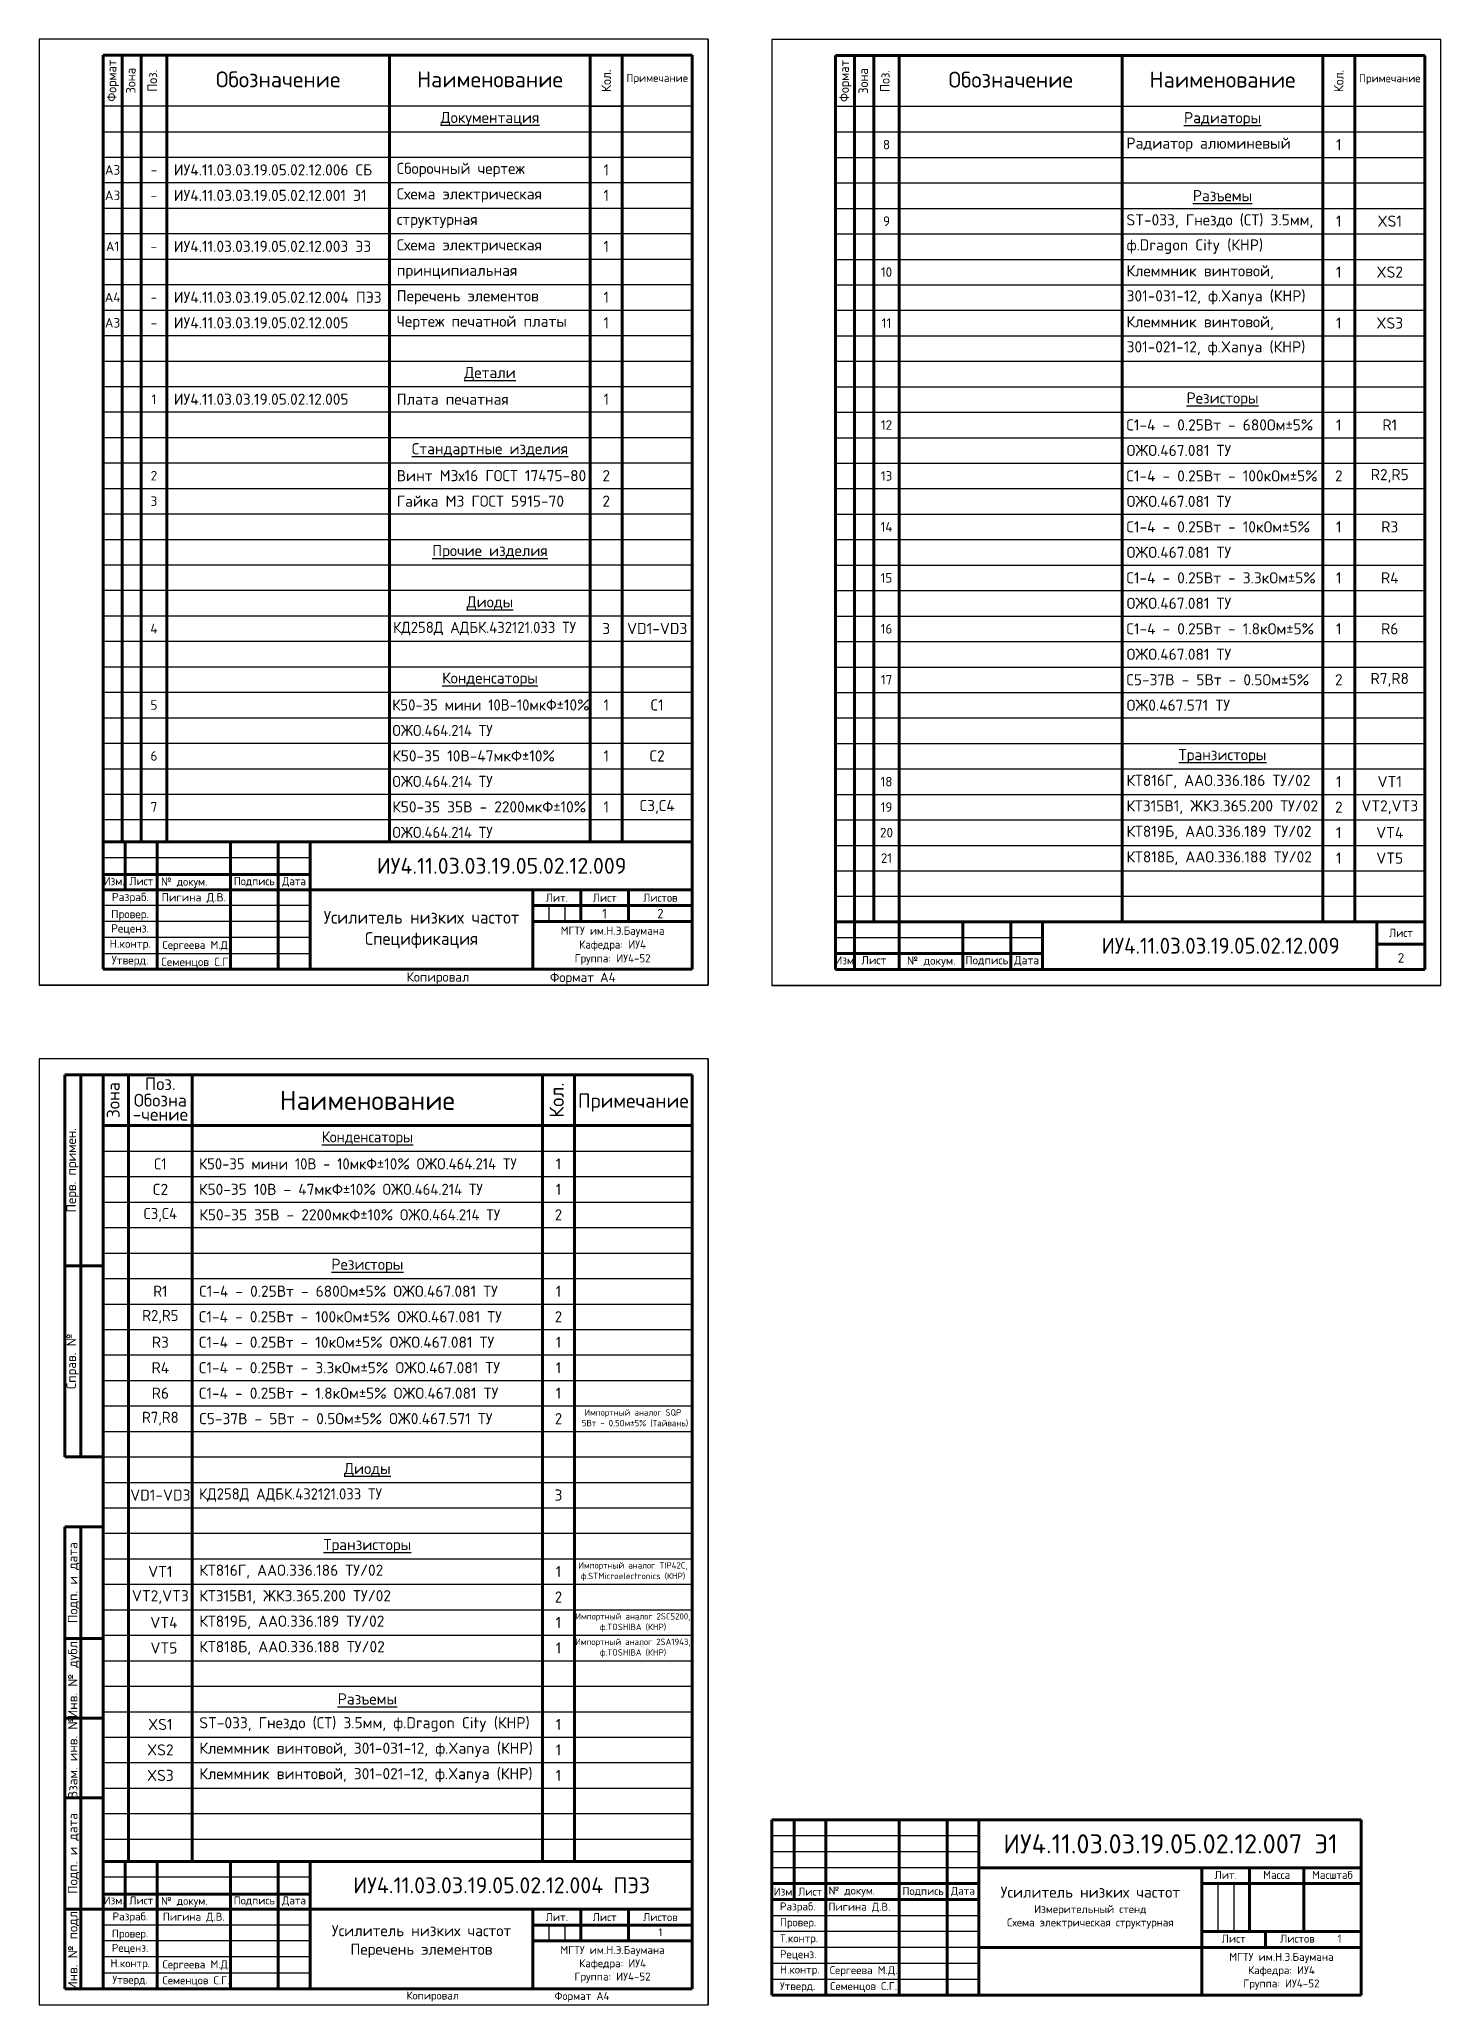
# Model space of a CAD drawing. Header units: millimetres. Extents: x 1850 to 4414, y 604 to 1491.
# Drawn here: x 1850 to 2290, y 604 to 1222 of the extents above; entities that cross this region are included whole.
import ezdxf

# ---------------------------------------------------------------- set-up
doc = ezdxf.new("R2010")
doc.units = ezdxf.units.MM
doc.layers.add('Рамка сплошная толстая', color=7, linetype='Continuous', lineweight=60)
doc.layers.add('Рамка сплошная тонкая', color=7, linetype='Continuous', lineweight=30)
doc.layers.add('Текст', color=7, linetype='Continuous')
doc.styles.get("Standard").update_dxf_attribs({"font": 'isocpeur.ttf'})
doc.styles.add('Standart 3.0', font='isocpeur.ttf', dxfattribs={"height": 3})

msp = doc.modelspace()

# ---------------------------------------------------------------- texts
at = {"layer": 'Текст', "color": 0, "transparency": 33554684, "rotation": 90}
for s, width, heights, insert, char_height, attachment_point in [('\\pxqc;{\\fGOST type B|b0|i0|c204|p0;Формат}', 16, [0], (1871.21, 1200.58), 3, 1), ('\\pxqc;{\\fGOST type B|b0|i0|c204|p0;Зона}', 16, [0], (1877.21, 1200.58), 3, 1), ('\\pxqc;{\\fGOST type B|b0|i0|c204|p0;Поз.}', 16, [0], (1883.98, 1200.58), 3, 1), ('\\pxqc;{\\fGOST type B|b0|i0|c204|p0;Кол.}', 16, [0], (2028, 1200.58), 3, 4), ('\\pxqc;{\\fGOST type B|b0|i0|c204|p0;Формат}', 16, [0], (2101.21, 1200.5), 3, 1), ('\\pxqc;{\\fGOST type B|b0|i0|c204|p0;Зона}', 16, [0], (2107.21, 1200.5), 3, 1), ('\\pxqc;{\\fGOST type B|b0|i0|c204|p0;Поз.}', 16, [0], (2113.98, 1200.5), 3, 1), ('\\pxqc;{\\fGOST type B|b0|i0|c204|p0;Кол.}', 16, [0], (2258, 1200.5), 3, 4), ('\\pxqc;Зона', 16, [6.79], (1871.21, 880.5), 4, 1), ('\\pxqc;Кол.', 16, [0], (2010.18, 880.5), 4.5, 1), ('\\pxqc;Перв. примен.', 60, [0], (1858.52, 836.5), 3, 1), ('\\pxqc;Справ. №', 60, [0], (1858.52, 776.5), 3, 1), ('\\pxqc;Подп. и дата', 35, [0], (1858.99, 719.5), 3, 1), ('\\pxqc;Инв. № дубл.', 25, [0], (1858.99, 694.5), 3, 1), ('\\pxqc;Взам. инв. №', 25, [0], (1858.99, 669.5), 3, 1), ('\\pxqc;Подп. и дата', 35, [0], (1858.99, 634.5), 3, 1), ('\\pxqc;Инв. № подл.', 25, [0], (1858.99, 609.5), 3, 1)]:
    msp.add_mtext_dynamic_manual_height_columns(s, width=width, gutter_width=17.5, heights=heights, dxfattribs=dict(at, insert=insert, char_height=char_height, attachment_point=attachment_point))
at = {"layer": 'Текст', "color": 0, "transparency": 33554684}
for s, width, gutter_width, heights, insert, char_height, attachment_point in [('\\pxqc;Обозначение', 70, 20, [0], (1890, 1211.5), 5, 1), ('\\pxqc;Наименование', 63, 20, [0], (1960, 1211.5), 5, 1), ('\\pxqc;Примечание', 22, 20, [0], (2033, 1210.69), 2.5, 1), ('\\pxqc;Обозначение', 70, 20, [0], (2120, 1211.42), 5, 1), ('\\pxqc;Наименование', 63, 20, [0], (2190, 1211.42), 5, 1), ('\\pxqc;Примечание', 22, 20, [0], (2263, 1210.6), 2.5, 1), ('\\pxqc;{\\LДокументация}', 63, 8, [6.5], (1960, 1196.58), 3.5, 4), ('\\pxqc;{\\LРадиаторы}', 63, 8, [6.5], (2190, 1196.5), 3.5, 4), ('\\pxqc;8', 8, 8, [6.5], (2112, 1188.5), 3, 4), ('\\pxql;Радиатор алюминевый', 63, 8, [6.5], (2191.32, 1188.5), 3.5, 4), ('\\pxqc;1', 10, 8, [6.5], (2253, 1188.5), 3.5, 4), ('\\pxqc;A3', 6, 8, [6.5], (1870, 1180.58), 3, 4), ('\\pxqc;-', 8, 8, [6.5], (1882, 1180.58), 3, 4), ('\\pxt12; {\\C256;ИУ4.11.03.03.19.05.02.12.006 СБ}', 69.5492, 8, [6.5], (1890, 1180.58), 3.5, 4), ('\\pxql; Сборочный чертеж', 63, 8, [6.5], (1960, 1180.58), 3.5, 4), ('\\pxqc;1', 10, 8, [6.5], (2023, 1180.58), 3.5, 4), ('\\pxqc;A3', 6, 8, [6.5], (1870, 1172.58), 3, 4), ('\\pxt12; {\\C256;ИУ4.11.03.03.19.05.02.12.001 Э1}', 69.6989, 8, [6.5], (1890, 1172.58), 3.5, 4), ('\\pxql; Схема электрическая', 63, 8, [6.5], (1960, 1172.58), 3.5, 4), ('\\pxqc;1', 10, 8, [6.5], (2023, 1172.58), 3.5, 4), ('\\pxqc;{\\LРазъемы}', 63, 8, [6.5], (2190, 1172.5), 3.5, 4), ('\\pxqc;-', 8, 8, [6.5], (1882, 1172.58), 3, 4), ('\\pxql;ST-033, Гнездо (СТ) 3.5мм,', 63, 8, [6.5], (2191.32, 1164.5), 3.5, 4), ('\\pxql; структурная ', 63, 8, [6.5], (1960, 1164.58), 3.5, 4), ('\\pxqc;9', 8, 8, [6.5], (2112, 1164.5), 3, 4), ('\\pxqc;1', 10, 8, [6.5], (2253, 1164.5), 3.5, 4), ('\\pxqc;XS1', 22, 8, [6.5], (2263, 1164.5), 3.5, 4), ('\\pxqc;A1', 6, 8, [6.5], (1870, 1156.58), 3, 4), ('\\pxqc;-', 8, 8, [6.5], (1882, 1156.58), 3, 4), ('\\pxt12; {\\C256;ИУ4.11.03.03.19.05.02.12.003 Э3}', 69.5492, 8, [6.5], (1890, 1156.58), 3.5, 4), ('\\pxql; Схема электрическая', 63, 8, [6.5], (1960, 1156.58), 3.5, 4), ('\\pxqc;1', 10, 8, [6.5], (2023, 1156.58), 3.5, 4), ('\\pxql;ф.Dragon City (КНР)', 63, 8, [6.5], (2191.39, 1156.5), 3.5, 4), ('\\pxql; принципиальная', 63, 8, [6.5], (1960, 1148.58), 3.5, 4), ('\\pxqc;10', 8, 8, [6.5], (2112, 1148.5), 3, 4), ('\\pxql;Клеммник винтовой,', 63, 8, [6.5], (2191.32, 1148.5), 3.5, 4), ('\\pxqc;1', 10, 8, [6.5], (2253, 1148.5), 3.5, 4), ('\\pxqc;XS2', 22, 8, [6.5], (2263, 1148.5), 3.5, 4), ('\\pxqc;A4', 6, 8, [6.5], (1870, 1140.58), 3, 4), ('\\pxt12; {\\C256;ИУ4.11.03.03.19.05.02.12.004 ПЭ3}', 69.5492, 8, [6.5], (1890, 1140.58), 3.5, 4), ('\\pxql; Перечень элементов', 63, 8, [6.5], (1960, 1140.58), 3.5, 4), ('\\pxqc;1', 10, 8, [6.5], (2023, 1140.58), 3.5, 4), ('\\pxqc;1', 10, 8, [6.5], (2023, 1140.58), 3.5, 4), ('\\pxql;301-031-12, ф.Xanya (КНР)', 63, 8, [6.5], (2191.39, 1140.5), 3.5, 4), ('\\pxqc;-', 8, 8, [6.5], (1882, 1140.58), 3, 4), ('\\pxqc;А3', 6, 8, [6.5], (1870, 1132.58), 3, 4), ('\\pxqc;-', 8, 8, [6.5], (1882, 1132.58), 3, 4), (' {\\C256;ИУ4.11.03.03.19.05.02.12.005}', 69.5492, 8, [6.5], (1890, 1132.58), 3.5, 4), ('\\pxql; Чертеж печатной платы', 63, 8, [6.5], (1960, 1132.58), 3.5, 4), ('\\pxqc;1', 10, 8, [6.5], (2023, 1132.58), 3.5, 4), ('\\pxqc;11', 8, 8, [6.5], (2112, 1132.5), 3, 4), ('\\pxql;Клеммник винтовой,', 63, 8, [6.5], (2191.32, 1132.5), 3.5, 4), ('\\pxqc;1', 10, 8, [6.5], (2253, 1132.5), 3.5, 4), ('\\pxqc;XS3', 22, 8, [6.5], (2263, 1132.5), 3.5, 4), ('\\pxql;301-021-12, ф.Xanya (КНР)', 63, 8, [6.5], (2191.39, 1124.5), 3.5, 4), ('\\pxqc;{\\LДетали}', 63, 8, [6.5], (1960, 1116.58), 3.5, 4), ('\\pxqc;1', 8, 8, [6.5], (1882, 1108.58), 3, 4), (' {\\C256;ИУ4.11.03.03.19.05.02.12.005}', 69.5492, 8, [6.5], (1890, 1108.58), 3.5, 4), ('\\pxql; Плата печатная', 63, 8, [6.5], (1960, 1108.58), 3.5, 4), ('\\pxqc;1', 10, 8, [6.5], (2023, 1108.58), 3.5, 4), ('\\pxqc;{\\LРезисторы}', 63, 8, [6.5], (2190, 1108.5), 3.5, 4), ('\\pxqc;12', 8, 8, [6.5], (2112, 1100.5), 3, 4), ('\\pxql;С1-4 - 0.25Вт - 680Ом{\\fGOST type B|b0|i0|c204|p34;±}5%', 63, 8, [6.5], (2191.32, 1100.5), 3.5, 4), ('\\pxqc;1', 10, 8, [6.5], (2253, 1100.5), 3.5, 4), ('\\pxqc;R1', 22, 8, [6.5], (2263, 1100.5), 3.5, 4), ('\\pxqc;{\\LСтандартные изделия}', 63, 8, [6.5], (1960, 1092.58), 3.5, 4), ('\\pxql;ОЖО.467.081 ТУ', 63, 8, [6.5], (2191.39, 1092.5), 3.5, 4), ('\\pxqc;2', 8, 8, [6.5], (1882, 1084.58), 3, 4), ('\\pxql,t6; Винт М3х16 ГОСТ 17475-80', 63, 8, [6.5], (1960, 1084.58), 3.5, 4), ('\\pxqc;2', 10, 8, [6.5], (2023, 1084.58), 3.5, 4), ('\\pxql;С1-4 - 0.25Вт - 100кОм{\\fGOST type B|b0|i0|c204|p34;±}5%', 63, 8, [6.5], (2191.32, 1084.5), 3.5, 4), ('\\pxqc;2', 10, 8, [6.5], (2253, 1084.5), 3.5, 4), ('\\pxqc;R2,R5', 22, 8, [6.5], (2263, 1084.5), 3.5, 4), ('\\pxqc;13', 8, 8, [6.5], (2112, 1084.5), 3, 4), ('\\pxqc;3', 8, 8, [6.5], (1882, 1076.58), 3, 4), (' Гайка М3 ГОСТ 5915-70', 63, 8, [6.5], (1960, 1076.58), 3.5, 4), ('\\pxqc;2', 10, 8, [6.5], (2023, 1076.58), 3.5, 4), ('\\pxql;ОЖО.467.081 ТУ', 63, 8, [6.5], (2191.39, 1076.5), 3.5, 4), ('\\pxqc;14', 8, 8, [6.5], (2112, 1068.5), 3, 4), ('\\pxql;С1-4 - 0.25Вт - 10кОм{\\fGOST type B|b0|i0|c204|p34;±}5%', 63, 8, [6.5], (2191.32, 1068.5), 3.5, 4), ('\\pxqc;1', 10, 8, [6.5], (2253, 1068.5), 3.5, 4), ('\\pxqc;R3', 22, 8, [6.5], (2263, 1068.5), 3.5, 4), ('\\pxqc;{\\LПрочие изделия}', 63, 8, [6.5], (1960, 1060.58), 3.5, 4), ('\\pxql;ОЖО.467.081 ТУ', 63, 8, [6.5], (2191.39, 1060.5), 3.5, 4), ('\\pxqc;15', 8, 8, [6.5], (2112, 1052.5), 3, 4), ('\\pxql;С1-4 - 0.25Вт - 3.3кОм{\\fGOST type B|b0|i0|c204|p34;±}5%', 63, 8, [6.5], (2191.32, 1052.5), 3.5, 4), ('\\pxqc;1', 10, 8, [6.5], (2253, 1052.5), 3.5, 4), ('\\pxqc;R4', 22, 8, [6.5], (2263, 1052.5), 3.5, 4), ('\\pxqc;{\\LДиоды}', 63, 8, [6.5], (1960, 1044.58), 3.5, 4), ('\\pxql;ОЖО.467.081 ТУ', 63, 8, [6.5], (2191.39, 1044.5), 3.5, 4), ('\\pxqc;4', 8, 8, [6.5], (1882, 1036.58), 3, 4), ('\\pxql; {\\fGOST type B|b0|i0|c204|p34;КД258Д АДБК.432121.033 ТУ}', 63, 8, [6.5], (1958.83, 1036.58), 3.5, 4), ('\\pxqc;3', 10, 8, [6.5], (2023, 1036.58), 3.5, 4), ('\\pxqc;VD1-VD3', 22, 8, [6.5], (2033, 1036.58), 3.5, 4), ('\\pxqc;16', 8, 8, [6.5], (2112, 1036.5), 3, 4), ('\\pxql;С1-4 - 0.25Вт - 1.8кОм{\\fGOST type B|b0|i0|c204|p34;±}5%', 63, 8, [6.5], (2191.32, 1036.5), 3.5, 4), ('\\pxqc;1', 10, 8, [6.5], (2253, 1036.5), 3.5, 4), ('\\pxqc;R6', 22, 8, [6.5], (2263, 1036.5), 3.5, 4), ('\\pxql;ОЖО.467.081 ТУ', 63, 8, [6.5], (2191.39, 1028.5), 3.5, 4), ('\\pxqc;{\\LКонденсаторы}', 63, 8, [6.5], (1960, 1020.58), 3.5, 4), ('\\pxqc;17', 8, 8, [6.5], (2112, 1020.5), 3, 4), ('\\pxql;С5-37В - 5Вт - 0.5Ом±5%', 63, 8, [6.5], (2191.32, 1020.5), 3.5, 4), ('\\pxqc;2', 10, 8, [6.5], (2253, 1020.5), 3.5, 4), ('\\pxqc;R7,R8', 22, 8, [6.5], (2263, 1020.5), 3.5, 4), ('\\pxqc;5', 8, 8, [6.5], (1882, 1012.58), 3, 4), ('\\pxql;{\\fGOST type B|b0|i0|c204|p34;К50-35 мини 10В-10мкФ±}10%{\\fGOST type B|b0|i0|c204|p34; }', 63, 8, [6.5], (1960.81, 1012.58), 3.5, 4), ('\\pxqc;1', 10, 8, [6.5], (2023, 1012.58), 3.5, 4), ('\\pxqc;С1', 22, 8, [6.5], (2033, 1012.58), 3.5, 4), ('\\pxql;ОЖ0.467.571 ТУ', 63, 8, [6.5], (2191.39, 1012.5), 3.5, 4), ('\\pxql;{\\fGOST type B|b0|i0|c204|p34;ОЖО.464.214 ТУ}', 63, 8, [6.5], (1960.87, 1004.58), 3.5, 4), ('\\pxqc;6', 8, 8, [6.5], (1882, 996.58), 3, 4), ('\\pxql;К50-35 10В-47мкФ{\\fGOST type B|b0|i0|c204|p34;±}10%{\\fGOST type B|b0|i0|c204|p34; }', 63, 8, [6.5], (1960.81, 996.58), 3.5, 4), ('\\pxqc;1', 10, 8, [6.5], (2023, 996.58), 3.5, 4), ('\\pxqc;С2', 22, 8, [6.5], (2033, 996.58), 3.5, 4), ('\\pxqc;{\\LТранзисторы}', 63, 8, [6.5], (2190, 996.5), 3.5, 4), ('\\pxql;{\\fGOST type B|b0|i0|c204|p34;ОЖО.464.214 ТУ}', 63, 8, [6.5], (1960.87, 988.58), 3.5, 4), ('\\pxqc;18', 8, 8, [6.5], (2112, 988.5), 3, 4), ('\\pxql;КТ816Г, ААО.336.186 ТУ/02', 63, 8, [6.5], (2191.32, 988.5), 3.5, 4), ('\\pxqc;1', 10, 8, [6.5], (2253, 988.5), 3.5, 4), ('\\pxqc;VT1', 22, 8, [6.5], (2263, 988.5), 3.5, 4), ('\\pxqc;7', 8, 8, [6.5], (1882, 980.58), 3, 4), ('\\pxql;К50-35 35В - 2200мкФ{\\fGOST type B|b0|i0|c204|p34;±}10%', 63, 8, [6.5], (1960.81, 980.58), 3.5, 4), ('\\pxqc;1', 10, 8, [6.5], (2023, 980.58), 3.5, 4), ('\\pxqc;С3,С4', 22, 8, [6.5], (2033, 980.58), 3.5, 4), ('\\pxqc;19', 8, 8, [6.5], (2112, 980.5), 3, 4), ('\\pxql;КТ315В1, ЖКЗ.365.200 ТУ/02', 63, 8, [6.5], (2191.32, 980.5), 3.5, 4), ('\\pxqc;2', 10, 8, [6.5], (2253, 980.5), 3.5, 4), ('\\pxqc;VT2,VT3', 22, 8, [6.5], (2263, 980.5), 3.5, 4), ('\\pxql;{\\fGOST type B|b0|i0|c204|p34;ОЖО.464.214 ТУ}', 63, 8, [6.5], (1960.87, 972.58), 3.5, 4), ('\\pxqc;20', 8, 8, [6.5], (2112, 972.5), 3, 4), ('\\pxql;КТ819Б, ААО.336.189 ТУ/02', 63, 8, [6.5], (2191.32, 972.5), 3.5, 4), ('\\pxqc;1', 10, 8, [6.5], (2253, 972.5), 3.5, 4), ('\\pxqc;VT4', 22, 8, [6.5], (2263, 972.5), 3.5, 4), ('ИУ4.11.03.03.19.05.02.12.009', 120, 12.5, [0], (1995.17, 964.58), 5, 2), ('\\pxqc;21', 8, 8, [6.5], (2112, 964.5), 3, 4), ('\\pxql;КТ818Б, ААО.336.188 ТУ/02', 63, 8, [6.5], (2191.32, 964.5), 3.5, 4), ('\\pxqc;1', 10, 8, [6.5], (2253, 964.5), 3.5, 4), ('\\pxqc;VT5', 22, 8, [6.5], (2263, 964.5), 3.5, 4), ('\\pxqc;{\\fGOST type B|b0|i0|c204|p0;Изм.}', 7, 17.5, [0], (1870, 958.58), 2.6, 1), ('\\pxqc;{\\fGOST type B|b0|i0|c204|p0;Лист}', 10, 17.5, [0], (1877, 958.58), 2.6, 1), ('\\pxi-3,l3.32143,ql,t3.32143;{\\fGOST type B|b0|i0|c204|p34;№ докум}.', 17, 17.5, [0], (1887.4, 958.44), 2.6, 1), ('\\pxqc;{\\fGOST type B|b0|i0|c204|p0;Подпись}', 15, 17.5, [0], (1910, 958.58), 2.6, 1), ('\\pxqc;{\\fGOST type B|b0|i0|c204|p0;Дата}', 10, 17.5, [0], (1925, 958.58), 2.6, 1), ('\\pxqc;Разраб.', 17, 17.5, [0], (1870.09, 951.94), 2.6, 4), ('\\pxqc;Пигина Д.В.', 22.96, 17.5, [0], (1887.01, 951.94), 2.6, 4), ('\\pxqc;{\\fGOST type B|b0|i0|c204|p0;Лит.}', 15, 17.5, [0], (2005, 952.08), 2.6, 4), ('\\pxqc;{\\fGOST type B|b0|i0|c204|p0;Лист}', 15.0202, 17.5, [0], (2020, 952.08), 2.6, 4), ('\\pxqc;{\\fGOST type B|b0|i0|c204|p0;Листов}', 20, 17.5, [0], (2035, 952.08), 2.6, 4), ('\\pxqc;Провер.', 17, 17.5, [0], (1870, 946.58), 2.6, 4), ('\\pxqc;{\\fGOST type B|b0|i0|c204|p34;\\PУсилитель низких частот\\PСпецификация }', 70, 12.5, [25], (1935, 954.58), 4, 1), ('\\pxqc;1', 15, 17.5, [0], (2020, 948.58), 3, 1), ('\\pxqc;{\\fGOST type B|b0|i0|c204|p0;2}', 20, 17.5, [0], (2035, 948.58), 3, 1), ('\\pxqc;Н.контр.', 17, 17.5, [0], (1870.04, 937.27), 2.6, 4), ('\\pxqc;Реценз.', 17, 17.5, [0], (1870, 942.08), 2.6, 4), (' Сергеева М.Д.', 25.1605, 17.5, [0], (1887.08, 938.49), 2.5, 1), ('\\pxqc;{\\fGOST type B|b0|i0|c204|p34;МГТУ им}.{\\fGOST type B|b0|i0|c204|p34;Н.Э.Баумана\\PКафедра}: {\\fGOST type B|b0|i0|c204|p34;ИУ4}\\P{\\fGOST type B|b0|i0|c204|p34;Группа}: {\\fGOST type B|b0|i0|c204|p34;ИУ4-52}', 50, 17.5, [0], (2005, 943.01), 2.6, 1), ('\\pxqc;{\\fGOST type B|b0|i0|c204|p34;ИУ4.11.03.03.19.05.02.12.009}', 98.6249, 12.5, [0], (2220.92, 939.49), 5, 2), ('\\pxqc;{\\fGOST type B|b0|i0|c204|p0;Лист}', 15.0202, 17.5, [0], (2270, 941.04), 2.6, 4), ('\\pxqc;Утверд.', 17, 17.5, [0], (1870, 932.08), 2.6, 4), ('\\pxqc;Семенцов С.Г.', 24.4654, 17.5, [0], (1887, 931.58), 2.6, 4), ('\\pxqc;Изм.', 7, 17.5, [0], (2099.72, 933.64), 2.5, 1), ('\\pxqc;Лист', 10, 17.5, [0], (2107, 933.76), 2.6, 1), ('\\pxi-3,l3.32143,ql,t3.32143;№ докум.', 17, 17.5, [0], (2121.62, 933.62), 2.6, 1), ('\\pxqc;Подпись', 15, 17.5, [0], (2140, 933.76), 2.6, 1), ('\\pxqc;Дата', 10, 17.5, [0], (2155, 933.76), 2.6, 1), ('Копировал', 17, 17.5, [0], (1965.27, 928.71), 3, 1), ('\\pxqc;Формат А4', 21.8687, 17.5, [0], (2009.72, 928.58), 3, 1), ('\\pxqc;Поз.', 20, 20, [0], (1878, 895.65), 4, 1), ('\\pxqc;Обозна', 20, 20, [0], (1878, 890.48), 4, 1), ('\\pxqc;Наименование', 110, 20, [0], (1898, 891.42), 6, 1), ('\\pxqc;Примечание', 37, 20, [0], (2018, 890.6), 4.5, 1), ('\\pxqc;-чение', 20, 20, [0], (1878, 886.06), 4, 1), ('\\pxqc;{\\fGOST type B|b0|i0|c204|p34;\\LКонденсаторы}', 110, 8, [6.5], (1898, 876.5), 3.5, 4), ('\\pxqc;{\\fGOST type B|b0|i0|c204|p0;С1}', 20, 8, [0], (1878, 868.5), 3.5, 4), ('\\pxql;{\\fGOST type B|b0|i0|c204|p34; К50-35 мини 10В - 10мкФ±}10%{\\fGOST type B|b0|i0|c204|p34; ОЖО.464.214 ТУ}', 110, 8, [6.5], (1898, 868.5), 3.5, 4), ('\\pxqc;{\\fGOST type B|b0|i0|c204|p0;1}', 10, 8, [0], (2008, 868.5), 3.5, 4), ('\\pxqc;C2', 20, 8, [0], (1878, 860.5), 3.5, 4), ('\\pxql;{\\fGOST type B|b0|i0|c204|p34; }К50-35 10В - 47мкФ{\\fGOST type B|b0|i0|c204|p34;±}10%{\\fGOST type B|b0|i0|c204|p34; ОЖО.464.214 ТУ}', 110, 8, [6.03], (1898, 860.5), 3.5, 4), ('\\pxqc;{\\fGOST type B|b0|i0|c204|p0;1}', 10, 8, [0], (2008, 860.5), 3.5, 4), ('\\pxqc;{\\fGOST type B|b0|i0|c204|p34;С3,С4}', 20, 8, [0], (1878, 852.5), 3.5, 4), (' К50-35 35В - 2200мкФ{\\fGOST type B|b0|i0|c204|p34;±}10%{\\fGOST type B|b0|i0|c204|p34; ОЖО.464.214 ТУ} ', 110, 8, [6.5], (1898, 852.5), 3.5, 4), ('\\pxqc;{\\fGOST type B|b0|i0|c204|p34;2}', 10, 8, [0], (2008, 852.5), 3.5, 4), ('\\pxqc;{\\LРезисторы}', 110, 8, [6.5], (1898, 836.5), 3.5, 4), ('\\pxqc;{\\fGOST type B|b0|i0|c0|p34;R1}', 20, 8, [0], (1878, 828.5), 3.5, 4), (' С1-4 - 0.25Вт - 680Ом{\\fGOST type B|b0|i0|c204|p34;±}5% ОЖО.467.081 ТУ', 110, 8, [6.5], (1898, 828.5), 3.5, 4), ('\\pxqc;{\\fGOST type B|b0|i0|c204|p0;1}', 10, 8, [0], (2008, 828.5), 3.5, 4), ('\\pxqc;{\\fGOST type B|b0|i0|c0|p34;R2,R5}', 20, 8, [0], (1878, 820.5), 3.5, 4), ('\\pxql;{\\fGOST type B|b0|i0|c204|p34; }С1-4 - 0.25Вт - 100кОм{\\fGOST type B|b0|i0|c204|p34;±}5% ОЖО.467.081 ТУ', 110, 8, [6.5], (1898, 820.5), 3.5, 4), ('\\pxqc;{\\fGOST type B|b0|i0|c204|p34;2}', 10, 8, [0], (2008, 820.5), 3.5, 4), ('\\pxqc;R3', 20, 8, [0], (1878, 812.5), 3.5, 4), ('\\pxql;{\\fGOST type B|b0|i0|c204|p34; }С1-4 - 0.25Вт - 10кОм{\\fGOST type B|b0|i0|c204|p34;±}5% ОЖО.467.081 ТУ', 110, 8, [6.5], (1898, 812.5), 3.5, 4), ('\\pxqc;{\\fGOST type B|b0|i0|c204|p0;1}', 10, 8, [0], (2008, 812.5), 3.5, 4), ('\\pxqc;R4', 20, 8, [0], (1878, 804.5), 3.5, 4), ('\\pxql;{\\fGOST type B|b0|i0|c204|p34; }С1-4 - 0.25Вт - 3.3кОм{\\fGOST type B|b0|i0|c204|p34;±}5% ОЖО.467.081 ТУ', 110, 8, [6.5], (1898, 804.5), 3.5, 4), ('\\pxqc;{\\fGOST type B|b0|i0|c204|p0;1}', 10, 8, [0], (2008, 804.5), 3.5, 4), ('\\pxqc;R6', 20, 8, [0], (1878, 796.5), 3.5, 4), ('\\pxql;{\\fGOST type B|b0|i0|c204|p34; }С1-4 - 0.25Вт - 1.8кОм{\\fGOST type B|b0|i0|c204|p34;±}5% ОЖО.467.081 ТУ', 110, 8, [6.5], (1898, 796.5), 3.5, 4), ('\\pxqc;{\\fGOST type B|b0|i0|c204|p34;1}', 10, 8, [0], (2008, 796.5), 3.5, 4), ('\\pxqc;{\\fGOST type B|b0|i0|c0|p34;R7,R8}', 20, 8, [0], (1878, 788.5), 3.5, 4), ('\\pxql; С5-37В - 5Вт - 0.5Ом±5% ОЖ0.467.571 ТУ', 110, 8, [6.5], (1898, 788.5), 3.5, 4), ('\\pxqc;{\\fGOST type B|b0|i0|c204|p0;2}', 10, 8, [0], (2008, 788.5), 3.5, 4), ('\\pxqc;{\\LДиоды}', 110, 8, [6.5], (1898, 772.5), 3.5, 4), ('\\pxqc;VD1-VD3', 20, 8, [0], (1878, 764.5), 3.5, 4), ('\\pxql;{\\fGOST type B|b0|i0|c204|p34; КД258Д АДБК.432121.033 ТУ}', 110, 8, [6.5], (1898, 764.5), 3.5, 4), ('\\pxqc;3', 10, 8, [0], (2008, 764.5), 3.5, 4), ('\\pxqc;{\\LТранзисторы}', 110, 8, [6.5], (1898, 748.5), 3.5, 4), ('\\pxqc;VT1', 20, 8, [0], (1878, 740.5), 3.5, 4), ('\\pxql; КТ816Г, ААО.336.186 ТУ/02 ', 110, 8, [6.5], (1898, 740.5), 3.5, 4), ('\\pxqc;{\\fGOST type B|b0|i0|c204|p34;1}', 10, 8, [0], (2008, 740.5), 3.5, 4), ('\\pxqc;VT2,VT3', 20, 8, [0], (1878, 732.5), 3.5, 4), ('\\pxql; КТ315В1, ЖКЗ.365.200 ТУ/02 ', 110, 8, [6.5], (1898, 732.5), 3.5, 4), ('\\pxqc;{\\fGOST type B|b0|i0|c204|p0;2}', 10, 8, [0], (2008, 732.5), 3.5, 4), ('\\pxqc; VT4', 20, 8, [0], (1878, 724.5), 3.5, 4), (' КТ819Б, ААО.336.189 ТУ/02 ', 110.1861, 8, [7.99], (1898, 724.5), 3.5, 4), ('\\pxqc;1', 10, 8, [0], (2008, 724.5), 3.5, 4), ('\\pxqc; VT5', 20, 8, [0], (1878, 716.5), 3.5, 4), ('\\pxql; КТ818Б, ААО.336.188 ТУ/02', 110.1861, 8, [0], (1898, 716.5), 3.5, 4), ('\\pxqc;1', 10, 8, [0], (2008, 716.5), 3.5, 4), ('\\pxqc;{\\LРазъемы}', 110, 8, [6.5], (1898, 700.5), 3.5, 4), ('\\pxqc;XS1', 20, 8, [0], (1878, 692.5), 3.5, 4), ('\\pxql; ST-033, Гнездо (СТ) 3.5мм, ф.Dragon City (КНР)', 110, 8, [6.5], (1898, 692.5), 3.5, 4), ('\\pxqc;{\\fGOST type B|b0|i0|c204|p0;1}', 10, 8, [0], (2008, 692.5), 3.5, 4), ('\\pxqc;XS2', 20, 8, [0], (1878, 684.5), 3.5, 4), ('\\pxql; Клеммник винтовой, 301-031-12, ф.Xanya (КНР)', 110, 8, [6.5], (1898, 684.5), 3.5, 4), ('\\pxqc;{\\fGOST type B|b0|i0|c204|p34;1}', 10, 8, [0], (2008, 684.5), 3.5, 4), ('\\pxql; Клеммник винтовой, 301-021-12, ф.Xanya (КНР)', 110, 8, [6.5], (1898, 676.5), 3.5, 4), ('\\pxqc;XS3', 20, 8, [0], (1878, 676.5), 3.5, 4), ('\\pxqc;{\\fGOST type B|b0|i0|c204|p34;1}', 10, 8, [0], (2008, 676.5), 3.5, 4), ('ИУ4.11.03.03.19.05.02.12.004 ПЭ3', 120, 12.5, [0], (1995.17, 644.49), 5, 2), ('\\pxqc;Изм.', 7, 17.5, [0], (1870, 638.49), 2.5, 1), ('\\pxqc;Лист', 10, 17.5, [0], (1877, 638.49), 2.5, 1), ('\\pxi-3,l3.32143,ql,t3.32143;№ докум.', 17, 17.5, [0], (1887.4, 638.35), 2.5, 1), ('\\pxqc;Подпись', 15, 17.5, [0], (1910, 638.49), 2.5, 1), ('\\pxqc;Дата', 10, 17.5, [0], (1925, 638.49), 2.5, 1), ('\\pxqc;Разраб.', 17, 17.5, [0], (1870.09, 631.86), 2.5, 4), ('\\pxqc;Пигина Д.В.', 22.96, 17.5, [0], (1887.01, 631.86), 2.5, 4), ('\\pxqc;Усилитель низких частот \\PПеречень элементов', 70, 12.5, [15.89], (1935, 629.5), 3.5, 1), ('\\pxqc;Лит.', 15, 17.5, [0], (2005, 632), 2.5, 4), ('\\pxqc;Лист', 15.0202, 17.5, [0], (2020, 632), 2.5, 4), ('\\pxqc;Листов', 20, 17.5, [0], (2035, 632), 2.5, 4), ('\\pxqc;Реценз.', 17, 17.5, [0], (1870, 622), 2.5, 4), ('\\pxqc;Провер.', 17, 17.5, [0], (1870, 626.5), 2.5, 4), ('\\pxqc;{\\fGOST type B|b0|i0|c0|p34;1}', 20, 17.5, [0], (2035, 628.49), 2.5, 1), ('\\pxqc;Н.контр.', 17, 17.5, [0], (1870.04, 617.18), 2.5, 4), (' Сергеева М.Д.', 25.1605, 17.5, [0], (1887.08, 618.41), 2.5, 1), ('\\pxqc;МГТУ им.Н.Э.Баумана\\PКафедра: ИУ4\\PГруппа: ИУ4-52', 50, 17.5, [0], (2005, 622.92), 2.5, 1), ('\\pxqc;Утверд.', 17, 17.5, [0], (1870, 612), 2.5, 4), (' Семенцов С.Г.', 25.1605, 17.5, [0], (1887.08, 613.41), 2.5, 1), ('Копировал', 17, 17.5, [0], (1965.27, 608.63), 2.5, 1), ('\\pxqc;Формат А4', 21.3691, 17.5, [0], (2009.72, 608.49), 2.5, 1)]:
    msp.add_mtext_dynamic_manual_height_columns(s, width=width, gutter_width=gutter_width, heights=heights, dxfattribs=dict(at, insert=insert, char_height=char_height, attachment_point=attachment_point))
at = {"layer": 'Текст', "color": 0, "transparency": 33554684, "insert": (2270.04, 934.67), "char_height": 3, "attachment_point": 1, "style": 'Standart 3.0'}
msp.add_mtext_dynamic_manual_height_columns('\\pxqc;2', width=15, gutter_width=17.5, heights=[0], dxfattribs=at)
at = {"layer": 'Текст', "char_height": 2, "attachment_point": 1}
for s, insert in [('\\pxqc;Импортный аналог {\\C0;SQP\\P 5Вт - 0.5Ом±5% (Тайвань)}', (2017.9, 791.44)), ('\\pxqc;{\\C0;Импортный аналог TIP42C, ф.STMicroelectronics (КНР)}', (2017.9, 743.44)), ('\\pxqc;Импортный аналог {\\C0;2SC5200, ф.TOSHIBA (КНР)}', (2017.9, 727.44)), ('\\pxqc;Импортный аналог {\\C0;2SA1943, ф.TOSHIBA (КНР)}', (2017.9, 719.44))]:
    msp.add_mtext_dynamic_manual_height_columns(s, width=37, gutter_width=12.5, heights=[8], dxfattribs=dict(at, insert=insert))
at = {"layer": 'Текст', "transparency": 33554684}
for s, width, gutter_width, heights, insert, char_height, attachment_point in [('\\pxt12;ИУ4.11.03.03.19.05.02.12.007 Э1', 120, 12.5, [0], (2205.17, 655), 6, 5), ('\\pxqc;Лит.', 15, 17.5, [0], (2215, 646.49), 2.5, 1), ('\\pxqc;Масса', 17, 17.5, [0], (2230, 646.49), 2.5, 1), ('\\pxqc;Масштаб', 18, 17.5, [0], (2247, 646.49), 2.5, 1), ('\\pxqc;Изм', 7, 17.5, [0], (2080, 640), 2.5, 4), ('\\pxql;Разраб.', 17, 17.5, [0], (2082.53, 635), 2.5, 4), ('\\pxqc;Лист', 10, 17.5, [0], (2087, 640), 2.5, 4), ('Пигина Д.В.', 22.96, 17.5, [0], (2097.77, 635), 2.5, 4), ('\\pxi-3,l3.32143,ql,t3.32143;№ докум{\\fGOST type A|b0|i0|c0|p2;.}', 23, 17.5, [4.8], (2097, 640), 2.5, 4), ('\\pxqc;Подпись', 15, 17.5, [0], (2120, 640), 2.5, 4), ('\\pxqc;Дата', 10, 17.5, [0], (2135, 640), 2.5, 4), ('Усилитель низких частот\\P{\\H0.71429x;Измерительный стенд\\P\\H1.00001x;Схема электрическая структурная}', 71.5228, 12.5, [23.83], (2180, 635), 3.5, 5), ('\\pxql;Провер.', 17, 17.5, [0], (2082.53, 630), 2.5, 4), ('Т.контр.', 17, 17.5, [0], (2082.53, 625), 2.5, 4), ('\\pxqc;Лист', 20, 17.5, [0], (2215, 626.49), 2.5, 1), ('\\pxqc;Листов', 20, 17.5, [0], (2235, 626.49), 2.5, 1), ('\\pxqc;1', 20, 17.5, [0], (2248.25, 626.49), 2.5, 1), ('Реценз.', 17, 17.5, [0], (2082.55, 620), 2.5, 4), ('\\pxqc;МГТУ им.Н.Э.Баумана\\PКафедра: ИУ4\\PГруппа: ИУ4-52', 50, 17.5, [0], (2240, 615), 2.5, 5), ('Утверд.', 17, 17.5, [0], (2082.53, 610), 2.5, 4), ('\\pxql;Н.контр.', 17, 17.5, [0], (2082.57, 615.18), 2.5, 4), ('\\pxqc;Сергеева М.Д.', 23.5998, 17.5, [0], (2097, 615), 2.5, 4), ('\\pxqc;Семенцов С.Г.', 23.5998, 17.5, [0], (2097, 610), 2.5, 4)]:
    msp.add_mtext_dynamic_manual_height_columns(s, width=width, gutter_width=gutter_width, heights=heights, dxfattribs=dict(at, insert=insert, char_height=char_height, attachment_point=attachment_point))

# ---------------------------------------------------------------- linework, layer by layer
at = {"layer": 'Рамка сплошная толстая', "transparency": 33554684}
for p, q in [((2055, 1216.58), (1870, 1216.58)), ((1870, 929.58), (1870, 1216.58)), ((1876, 1216.58), (1876, 969.58)), ((1882, 1216.58), (1882, 969.58)), ((1890, 1216.58), (1890, 969.58)), ((1960, 1216.58), (1960, 969.58)), ((2023, 1216.58), (2023, 969.58)), ((2033, 1216.58), (2033, 969.58)), ((2055, 929.58), (2055, 1216.58)), ((2285, 1216.5), (2100, 1216.5)), ((2100, 1216.5), (2100, 929.5)), ((2285, 1216.5), (2100, 1216.5)), ((2106, 1216.5), (2106, 929.5)), ((2112, 1216.5), (2112, 944.5)), ((2120, 1216.5), (2120, 929.5)), ((2190, 1216.5), (2190, 944.5)), ((2253, 1216.5), (2253, 944.5)), ((2263, 1216.5), (2263, 944.5)), ((2285, 929.5), (2285, 1216.5)), ((2100, 984.5), (2100, 929.5)), ((2055, 969.58), (1870, 969.58)), ((1935, 969.58), (1870, 969.58)), ((1870, 929.58), (1870, 969.58)), ((1877, 954.58), (1877, 969.58)), ((1887, 969.58), (1887, 929.58)), ((1910, 929.58), (1910, 969.58)), ((1925, 969.58), (1925, 929.58)), ((1935, 969.58), (1935, 929.58)), ((2100, 929.5), (2100, 969.5)), ((1935, 959.32), (1870, 959.32)), ((1935.61, 954.58), (1870.61, 954.58)), ((1935, 954.58), (2055, 954.58)), ((2005, 954.58), (2005, 929.58)), ((2055, 954.58), (2005, 954.58)), ((2020, 954.58), (2020, 944.58)), ((2035, 954.58), (2035, 944.58)), ((2055, 949.58), (2005, 949.58)), ((2055, 944.58), (2005, 944.58)), ((2100, 944.5), (2285, 944.5)), ((2140, 929.5), (2140, 944.5)), ((2155, 944.5), (2155, 929.5)), ((2165, 944.5), (2165, 929.5)), ((2165, 944.5), (2285, 944.5)), ((2270, 944.5), (2270, 929.5)), ((2100, 934.5), (2165, 934.5)), ((2285, 937.5), (2270, 937.5)), ((1870, 929.58), (2055, 929.58)), ((2100, 929.5), (2285, 929.5)), ((1858, 896.5), (1858, 776.5)), ((1870, 896.5), (1858, 896.5)), ((1863, 776.5), (1863, 896.5)), ((2055, 896.5), (1870, 896.5)), ((1870, 896.5), (1870, 609.5)), ((1870, 649.5), (1870, 896.5)), ((1878, 649.5), (1878, 896.5)), ((1898, 649.5), (1898, 896.5)), ((2008, 649.5), (2008, 896.5)), ((2018, 649.5), (2018, 896.5)), ((2055, 609.5), (2055, 896.5)), ((2055, 880.5), (1870, 880.5)), ((1870, 836.5), (1858, 836.5)), ((1870, 776.5), (1858, 776.5)), ((1858, 609.5), (1858, 754.5)), ((1858, 754.5), (1870, 754.5)), ((1863, 609.5), (1863, 754.5)), ((1870, 719.5), (1858, 719.5)), ((1870, 694.5), (1858, 694.5)), ((1870, 669.5), (1858, 669.5)), ((1870, 664.5), (1870, 609.5)), ((2080, 662.5), (2080, 607.5)), ((2265, 662.5), (2080, 662.5)), ((2087, 637.5), (2087, 662.5)), ((2097, 662.5), (2097, 607.5)), ((2120, 607.5), (2120, 662.5)), ((2135, 662.5), (2135, 607.5)), ((2145, 662.5), (2145, 607.5)), ((2265, 662.5), (2265, 607.5)), ((2055, 649.5), (1870, 649.5)), ((1935, 649.5), (1870, 649.5)), ((1870, 609.5), (1870, 649.5)), ((1877, 634.5), (1877, 649.5)), ((1887, 649.5), (1887, 609.5)), ((1910, 609.5), (1910, 649.5)), ((1925, 649.5), (1925, 609.5)), ((1935, 649.5), (1935, 609.5)), ((2145, 642.5), (2080, 642.5)), ((2145, 647.5), (2265, 647.5)), ((2215, 647.5), (2215, 607.5)), ((2215, 642.5), (2265, 642.5)), ((2230, 647.5), (2230, 627.5)), ((2247, 647.5), (2247, 627.5)), ((1935, 639.24), (1870, 639.24)), ((2145, 637.5), (2080, 637.5)), ((1870, 634.5), (1858, 634.5)), ((1870, 634.5), (1935, 634.5)), ((1935.61, 634.5), (1870.61, 634.5)), ((1935, 634.5), (2055, 634.5)), ((2005, 634.5), (2005, 609.5)), ((2055, 634.5), (2005, 634.5)), ((2055, 629.5), (2005, 629.5)), ((2020, 634.5), (2020, 624.5)), ((2035, 634.5), (2035, 624.5)), ((2055, 624.5), (2005, 624.5)), ((2265, 627.5), (2215, 627.5)), ((2235, 627.5), (2235, 622.5)), ((2265, 622.5), (2145, 622.5)), ((1858, 609.5), (2055, 609.5)), ((2265, 607.5), (2080, 607.5))]:
    msp.add_line(p, q, dxfattribs=at)
at = {"layer": 'Рамка сплошная тонкая', "transparency": 33554684}
for p, q in [((2060, 1221.58), (1850, 1221.58)), ((1850, 1221.58), (1850, 924.58)), ((1870, 969.58), (1870, 1216.58)), ((2060, 924.58), (2060, 1221.58)), ((2060, 1221.58), (2060, 924.58)), ((2290, 1221.5), (2080, 1221.5)), ((2080, 1221.5), (2080, 924.5)), ((2100, 969.5), (2100, 1216.5)), ((2290, 924.5), (2290, 1221.5)), ((2055, 1200.58), (1870, 1200.58)), ((2285, 1200.5), (2100, 1200.5)), ((1870, 1192.58), (2055, 1192.58)), ((2100, 1192.5), (2285, 1192.5)), ((1870, 1184.58), (2055, 1184.58)), ((2100, 1184.5), (2285, 1184.5)), ((1870, 1176.58), (2055, 1176.58)), ((2100, 1176.5), (2285, 1176.5)), ((1870, 1168.58), (2055, 1168.58)), ((2100, 1168.5), (2285, 1168.5)), ((1870, 1160.58), (2055, 1160.58)), ((2100, 1160.5), (2285, 1160.5)), ((1870, 1152.58), (2055, 1152.58)), ((2100, 1152.5), (2285, 1152.5)), ((1870, 1144.58), (2055, 1144.58)), ((2100, 1144.5), (2285, 1144.5)), ((1870, 1136.58), (2055, 1136.58)), ((2100, 1136.5), (2285, 1136.5)), ((1870, 1128.58), (2055, 1128.58)), ((2100, 1128.5), (2285, 1128.5)), ((1870, 1120.58), (2055, 1120.58)), ((2100, 1120.5), (2285, 1120.5)), ((1870, 1112.58), (2055, 1112.58)), ((2100, 1112.5), (2285, 1112.5)), ((1870, 1104.58), (2055, 1104.58)), ((2100, 1104.5), (2285, 1104.5)), ((1870, 1096.58), (2055, 1096.58)), ((2100, 1096.5), (2285, 1096.5)), ((1870, 1088.58), (2055, 1088.58)), ((2100, 1088.5), (2285, 1088.5)), ((1870, 1080.58), (2055, 1080.58)), ((2100, 1080.5), (2285, 1080.5)), ((1870, 1072.58), (2055, 1072.58)), ((2100, 1072.5), (2285, 1072.5)), ((1870, 1064.58), (2055, 1064.58)), ((2100, 1064.5), (2285, 1064.5)), ((1870, 1056.58), (2055, 1056.58)), ((2100, 1056.5), (2285, 1056.5)), ((1870, 1048.58), (2055, 1048.58)), ((2100, 1048.5), (2285, 1048.5)), ((1870, 1040.58), (2055, 1040.58)), ((2100, 1040.5), (2285, 1040.5)), ((1870, 1032.58), (2055, 1032.58)), ((2100, 1032.5), (2285, 1032.5)), ((1870, 1024.58), (2055, 1024.58)), ((2100, 1024.5), (2285, 1024.5)), ((1870, 1016.58), (2055, 1016.58)), ((2100, 1016.5), (2285, 1016.5)), ((1870, 1008.58), (2055, 1008.58)), ((2100, 1008.5), (2285, 1008.5)), ((1870, 1000.58), (2055, 1000.58)), ((2100, 1000.5), (2285, 1000.5)), ((1870, 992.58), (2055, 992.58)), ((2100, 992.5), (2285, 992.5)), ((1870, 984.58), (2055, 984.58)), ((2100, 984.5), (2285, 984.5)), ((1870, 976.58), (2055, 976.58)), ((2100, 976.5), (2285, 976.5)), ((1935, 964.58), (1870, 964.58)), ((2100, 968.5), (2285, 968.5)), ((2100, 960.5), (2285, 960.5)), ((1870, 954.58), (1935, 954.58)), ((2010, 954.58), (2010, 954.58)), ((2015, 954.58), (2015, 954.58)), ((2100, 952.5), (2285, 952.5)), ((1935, 949.58), (1870, 949.58)), ((1935, 944.58), (1870, 944.58)), ((2010, 949.58), (2010, 944.58)), ((2015, 949.58), (2015, 944.58)), ((2165, 944.5), (2100, 944.5)), ((1935, 939.58), (1870, 939.58)), ((2165, 939.5), (2100, 939.5)), ((1870, 934.58), (1935, 934.58)), ((1850, 924.58), (2060, 924.58)), ((2060, 924.58), (1850, 924.58)), ((2060, 924.58), (1850, 924.58)), ((2080, 924.5), (2290, 924.5)), ((2290, 924.5), (2080, 924.5)), ((2060, 901.5), (1850, 901.5)), ((1850, 901.5), (1850, 604.5)), ((2060, 604.5), (2060, 901.5)), ((2060, 901.5), (2060, 604.5)), ((1870, 872.5), (2055, 872.5)), ((1870, 864.5), (2055, 864.5)), ((1870, 856.5), (2055, 856.5)), ((1870, 848.5), (2055, 848.5)), ((1870, 840.5), (2055, 840.5)), ((1870, 832.5), (2055, 832.5)), ((1870, 824.5), (2055, 824.5)), ((1870, 816.5), (2055, 816.5)), ((1870, 808.5), (2055, 808.5)), ((1870, 800.5), (2055, 800.5)), ((1870, 792.5), (2055, 792.5)), ((1870, 784.5), (2055, 784.5)), ((1870, 776.5), (2055, 776.5)), ((1870, 768.5), (2055, 768.5)), ((1870, 760.5), (2055, 760.5)), ((1870, 752.5), (2055, 752.5)), ((1870, 744.5), (2055, 744.5)), ((1870, 736.5), (2055, 736.5)), ((1870, 728.5), (2055, 728.5)), ((1870, 720.5), (2055, 720.5)), ((1870, 712.5), (2055, 712.5)), ((1870, 704.5), (2055, 704.5)), ((1870, 696.5), (2055, 696.5)), ((1870, 688.5), (2055, 688.5)), ((1870, 680.5), (2055, 680.5)), ((1870, 672.5), (2055, 672.5)), ((1870, 664.5), (2055, 664.5)), ((1870, 656.5), (2055, 656.5)), ((2145, 657.5), (2080, 657.5)), ((2145, 652.5), (2080, 652.5)), ((1935, 644.5), (1870, 644.5)), ((2145, 647.5), (2080, 647.5)), ((2219.99, 642.29), (2219.99, 627.5)), ((2225.07, 642.29), (2225.07, 627.5)), ((1935, 629.5), (1870, 629.5)), ((2010, 629.5), (2010, 624.5)), ((2015, 629.5), (2015, 624.5)), ((2080, 632.5), (2145, 632.5)), ((1935, 624.5), (1870, 624.5)), ((2145, 627.5), (2080, 627.5)), ((1935, 619.5), (1870, 619.5)), ((2145, 622.5), (2080, 622.5)), ((1870, 614.5), (1935, 614.5)), ((1850, 604.5), (2060, 604.5))]:
    msp.add_line(p, q, dxfattribs=at)
at = {"layer": 'Рамка сплошная тонкая', "ltscale": 0.5}
for p, q in [((2023, 1200.58), (2033, 1200.58)), ((1870, 929.58), (1870, 929.58))]:
    msp.add_line(p, q, dxfattribs=at)
at = {"layer": 'Рамка сплошная тонкая', "transparency": 33554684}
for points in [[(2080, 617.5), (2145, 617.5)], [(2080, 612.5), (2145, 612.5)]]:
    msp.add_lwpolyline(points, dxfattribs=at)

msp.set_redraw_order([(e.dxf.handle, doc.entitydb.next_handle()) for e in msp.query("TEXT MTEXT ATTDEF DIMENSION ARC_DIMENSION")])  # texts and dimensions are drawn at this point

doc.saveas('drawing.dxf')
